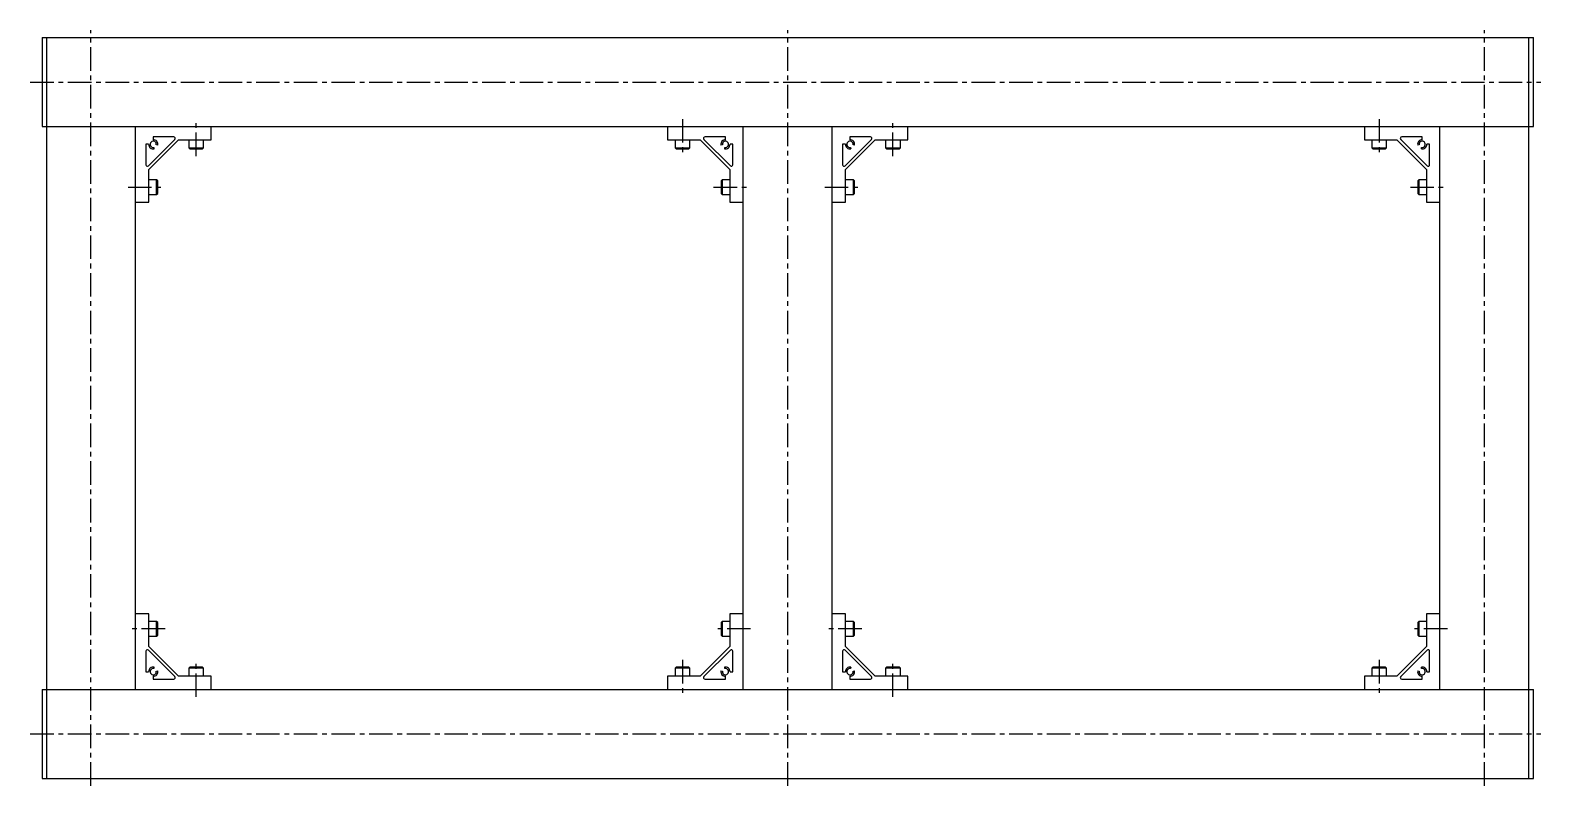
# Model space of a CAD drawing. Extents: x -8 to 1691, y -8 to 1075.
# Drawn here: x -8 to 1011, y 565 to 1075 of the extents above; entities that cross this region are included whole.
import ezdxf

# ---------------------------------------------------------------- set-up
doc = ezdxf.new("R2010")
doc.units = 0
doc.header["$LTSCALE"] = 0.5
doc.linetypes.add('CENTER', pattern=[50.8, 31.75, -6.35, 6.35, -6.35])
doc.layers.add('MSM_CENTER', color=1, linetype='CENTER')
doc.layers.add('MSM_CONTINUOUS', color=7, linetype='CONTINUOUS')

msp = doc.modelspace()

# ---------------------------------------------------------------- linework, layer by layer
at = {"layer": 'MSM_CENTER'}
for p, q in [((33, 565), (33, 1075)), ((503, 565), (503, 1075)), ((973, 565), (973, 1075)), ((-8, 1040), (1011, 1040)), ((104, 990), (104, 1015)), ((432, 1015), (432, 990)), ((574, 990), (574, 1015)), ((902, 1015), (902, 990)), ((58, 969), (83, 969)), ((453, 969), (478, 969)), ((528, 969), (553, 969)), ((923, 969), (948, 969)), ((83, 671), (58, 671)), ((478, 671), (453, 671)), ((553, 671), (528, 671)), ((948, 671), (923, 671)), ((104, 625), (104, 650)), ((432, 650), (432, 625)), ((574, 625), (574, 650)), ((902, 650), (902, 625)), ((-8, 600), (1011, 600))]:
    msp.add_line(p, q, dxfattribs=at)
at = {"layer": 'MSM_CONTINUOUS'}
for p, q in [((0, 1070), (1006, 1070)), ((0, 1070), (0, 1010)), ((3, 1070), (3, 570)), ((1003, 570), (1003, 1070)), ((1006, 1010), (1006, 1070)), ((0, 1010), (1006, 1010)), ((63, 630), (63, 1010)), ((114, 1001), (114, 1010)), ((422, 1010), (422, 1001)), ((473, 630), (473, 1010)), ((533, 630), (533, 1010)), ((584, 1001), (584, 1010)), ((892, 1010), (892, 1001)), ((943, 630), (943, 1010)), ((71.7, 983.5), (89.5, 1001.3)), ((72, 981), (92, 1001)), ((75, 1003), (75, 1001.1)), ((88.8, 1003), (75, 1003)), ((92, 1001), (114, 1001)), ((99, 1001), (99, 995.7)), ((109, 995.7), (109, 1001)), ((422, 1001), (444, 1001)), ((427, 1001), (427, 995.7)), ((437, 995.7), (437, 1001)), ((444, 1001), (464, 981)), ((446.5, 1001.3), (464.3, 983.5)), ((461, 1003), (447.2, 1003)), ((461, 1001.1), (461, 1003)), ((541.7, 983.5), (559.5, 1001.3)), ((542, 981), (562, 1001)), ((545, 1003), (545, 1001.1)), ((558.8, 1003), (545, 1003)), ((562, 1001), (584, 1001)), ((569, 1001), (569, 995.7)), ((579, 995.7), (579, 1001)), ((892, 1001), (914, 1001)), ((897, 1001), (897, 995.7)), ((907, 995.7), (907, 1001)), ((914, 1001), (934, 981)), ((916.5, 1001.3), (934.3, 983.5)), ((931, 1003), (917.2, 1003)), ((931, 1001.1), (931, 1003)), ((70, 998), (70, 984.2)), ((71.9, 998), (70, 998)), ((75.4, 995.9), (75.5, 994.9)), ((78.1, 997.5), (77.1, 997.6)), ((99, 995.7), (99.7, 995)), ((99, 995.7), (109, 995.7)), ((99.7, 995), (108.3, 995)), ((108.3, 995), (109, 995.7)), ((427, 995.7), (427.7, 995)), ((427, 995.7), (437, 995.7)), ((427.7, 995), (436.3, 995)), ((436.3, 995), (437, 995.7)), ((458.9, 997.6), (457.9, 997.5)), ((460.5, 994.9), (460.6, 995.9)), ((466, 998), (464.1, 998)), ((466, 984.2), (466, 998)), ((540, 998), (540, 984.2)), ((541.9, 998), (540, 998)), ((545.4, 995.9), (545.5, 994.9)), ((548.1, 997.5), (547.1, 997.6)), ((569, 995.7), (569.7, 995)), ((569, 995.7), (579, 995.7)), ((569.7, 995), (578.3, 995)), ((578.3, 995), (579, 995.7)), ((897, 995.7), (897.7, 995)), ((897, 995.7), (907, 995.7)), ((897.7, 995), (906.3, 995)), ((906.3, 995), (907, 995.7)), ((928.9, 997.6), (927.9, 997.5)), ((930.5, 994.9), (930.6, 995.9)), ((936, 998), (934.1, 998)), ((936, 984.2), (936, 998)), ((72, 959), (72, 981)), ((464, 981), (464, 959)), ((542, 959), (542, 981)), ((934, 981), (934, 959)), ((77.3, 974), (72, 974)), ((78, 973.3), (77.3, 974)), ((77.3, 964), (77.3, 974)), ((78, 964.7), (78, 973.3)), ((458.7, 974), (458, 973.3)), ((458, 973.3), (458, 964.7)), ((464, 974), (458.7, 974)), ((458.7, 974), (458.7, 964)), ((547.3, 974), (542, 974)), ((548, 973.3), (547.3, 974)), ((547.3, 964), (547.3, 974)), ((548, 964.7), (548, 973.3)), ((928.7, 974), (928, 973.3)), ((928, 973.3), (928, 964.7)), ((934, 974), (928.7, 974)), ((928.7, 974), (928.7, 964)), ((63, 959), (72, 959)), ((72, 964), (77.3, 964)), ((77.3, 964), (78, 964.7)), ((458, 964.7), (458.7, 964)), ((458.7, 964), (464, 964)), ((464, 959), (473, 959)), ((533, 959), (542, 959)), ((542, 964), (547.3, 964)), ((547.3, 964), (548, 964.7)), ((928, 964.7), (928.7, 964)), ((928.7, 964), (934, 964)), ((934, 959), (943, 959)), ((72, 681), (63, 681)), ((72, 659), (72, 681)), ((77.3, 676), (72, 676)), ((78, 675.3), (77.3, 676)), ((77.3, 666), (77.3, 676)), ((78, 666.7), (78, 675.3)), ((458.7, 676), (458, 675.3)), ((458, 675.3), (458, 666.7)), ((464, 676), (458.7, 676)), ((458.7, 676), (458.7, 666)), ((473, 681), (464, 681)), ((464, 681), (464, 659)), ((542, 681), (533, 681)), ((542, 659), (542, 681)), ((547.3, 676), (542, 676)), ((548, 675.3), (547.3, 676)), ((547.3, 666), (547.3, 676)), ((548, 666.7), (548, 675.3)), ((928.7, 676), (928, 675.3)), ((928, 675.3), (928, 666.7)), ((934, 676), (928.7, 676)), ((928.7, 676), (928.7, 666)), ((943, 681), (934, 681)), ((934, 681), (934, 659)), ((72, 666), (77.3, 666)), ((77.3, 666), (78, 666.7)), ((458, 666.7), (458.7, 666)), ((458.7, 666), (464, 666)), ((542, 666), (547.3, 666)), ((547.3, 666), (548, 666.7)), ((928, 666.7), (928.7, 666)), ((928.7, 666), (934, 666)), ((70, 655.8), (70, 642)), ((89.5, 638.7), (71.7, 656.5)), ((92, 639), (72, 659)), ((464, 659), (444, 639)), ((464.3, 656.5), (446.5, 638.7)), ((466, 642), (466, 655.8)), ((540, 655.8), (540, 642)), ((559.5, 638.7), (541.7, 656.5)), ((562, 639), (542, 659)), ((934, 659), (914, 639)), ((934.3, 656.5), (916.5, 638.7)), ((936, 642), (936, 655.8)), ((70, 642), (71.9, 642)), ((75.5, 645.1), (75.4, 644.1)), ((77.1, 642.4), (78.1, 642.5)), ((99.7, 645), (99, 644.3)), ((99, 644.3), (99, 639)), ((109, 644.3), (99, 644.3)), ((108.3, 645), (99.7, 645)), ((109, 644.3), (108.3, 645)), ((109, 639), (109, 644.3)), ((427.7, 645), (427, 644.3)), ((427, 644.3), (427, 639)), ((437, 644.3), (427, 644.3)), ((436.3, 645), (427.7, 645)), ((437, 644.3), (436.3, 645)), ((437, 639), (437, 644.3)), ((457.9, 642.5), (458.9, 642.4)), ((460.6, 644.1), (460.5, 645.1)), ((464.1, 642), (466, 642)), ((540, 642), (541.9, 642)), ((545.5, 645.1), (545.4, 644.1)), ((547.1, 642.4), (548.1, 642.5)), ((569.7, 645), (569, 644.3)), ((569, 644.3), (569, 639)), ((579, 644.3), (569, 644.3)), ((578.3, 645), (569.7, 645)), ((579, 644.3), (578.3, 645)), ((579, 639), (579, 644.3)), ((897.7, 645), (897, 644.3)), ((897, 644.3), (897, 639)), ((907, 644.3), (897, 644.3)), ((906.3, 645), (897.7, 645)), ((907, 644.3), (906.3, 645)), ((907, 639), (907, 644.3)), ((927.9, 642.5), (928.9, 642.4)), ((930.6, 644.1), (930.5, 645.1)), ((934.1, 642), (936, 642)), ((75, 638.9), (75, 637)), ((75, 637), (88.8, 637)), ((114, 639), (92, 639)), ((114, 630), (114, 639)), ((444, 639), (422, 639)), ((422, 639), (422, 630)), ((447.2, 637), (461, 637)), ((461, 637), (461, 638.9)), ((545, 638.9), (545, 637)), ((545, 637), (558.8, 637)), ((584, 639), (562, 639)), ((584, 630), (584, 639)), ((914, 639), (892, 639)), ((892, 639), (892, 630)), ((917.2, 637), (931, 637)), ((931, 637), (931, 638.9)), ((0, 630), (1006, 630)), ((0, 630), (0, 570)), ((1006, 570), (1006, 630)), ((0, 570), (1006, 570))]:
    msp.add_line(p, q, dxfattribs=at)
for centre, radius, start, end in [((75, 998), 2.1, 350, 280), ((75, 998), 3.1, 350, 90), ((88.8, 1002), 1, 315, 90), ((447.2, 1002), 1, 90, 225), ((461, 998), 3.1, 90, 190), ((461, 998), 2.1, 260, 190), ((545, 998), 2.1, 350, 280), ((545, 998), 3.1, 350, 90), ((558.8, 1002), 1, 315, 90), ((917.2, 1002), 1, 90, 225), ((931, 998), 3.1, 90, 190), ((931, 998), 2.1, 260, 190), ((75, 998), 3.1, 180, 280), ((461, 998), 3.1, 260, 0), ((545, 998), 3.1, 180, 280), ((931, 998), 3.1, 260, 0), ((71, 984.2), 1, 180, 315), ((465, 984.2), 1, 225, 0), ((541, 984.2), 1, 180, 315), ((935, 984.2), 1, 225, 0), ((71, 655.8), 1, 45, 180), ((465, 655.8), 1, 0, 135), ((541, 655.8), 1, 45, 180), ((935, 655.8), 1, 0, 135), ((75, 642), 3.1, 80, 180), ((75, 642), 2.1, 80, 10), ((75, 642), 3.1, 270, 10), ((461, 642), 3.1, 170, 270), ((461, 642), 2.1, 170, 100), ((461, 642), 3.1, 0, 100), ((545, 642), 3.1, 80, 180), ((545, 642), 2.1, 80, 10), ((545, 642), 3.1, 270, 10), ((931, 642), 3.1, 170, 270), ((931, 642), 2.1, 170, 100), ((931, 642), 3.1, 0, 100), ((88.8, 638), 1, 270, 45), ((447.2, 638), 1, 135, 270), ((558.8, 638), 1, 270, 45), ((917.2, 638), 1, 135, 270)]:
    msp.add_arc(centre, radius, start, end, dxfattribs=at)

doc.saveas('drawing.dxf')
